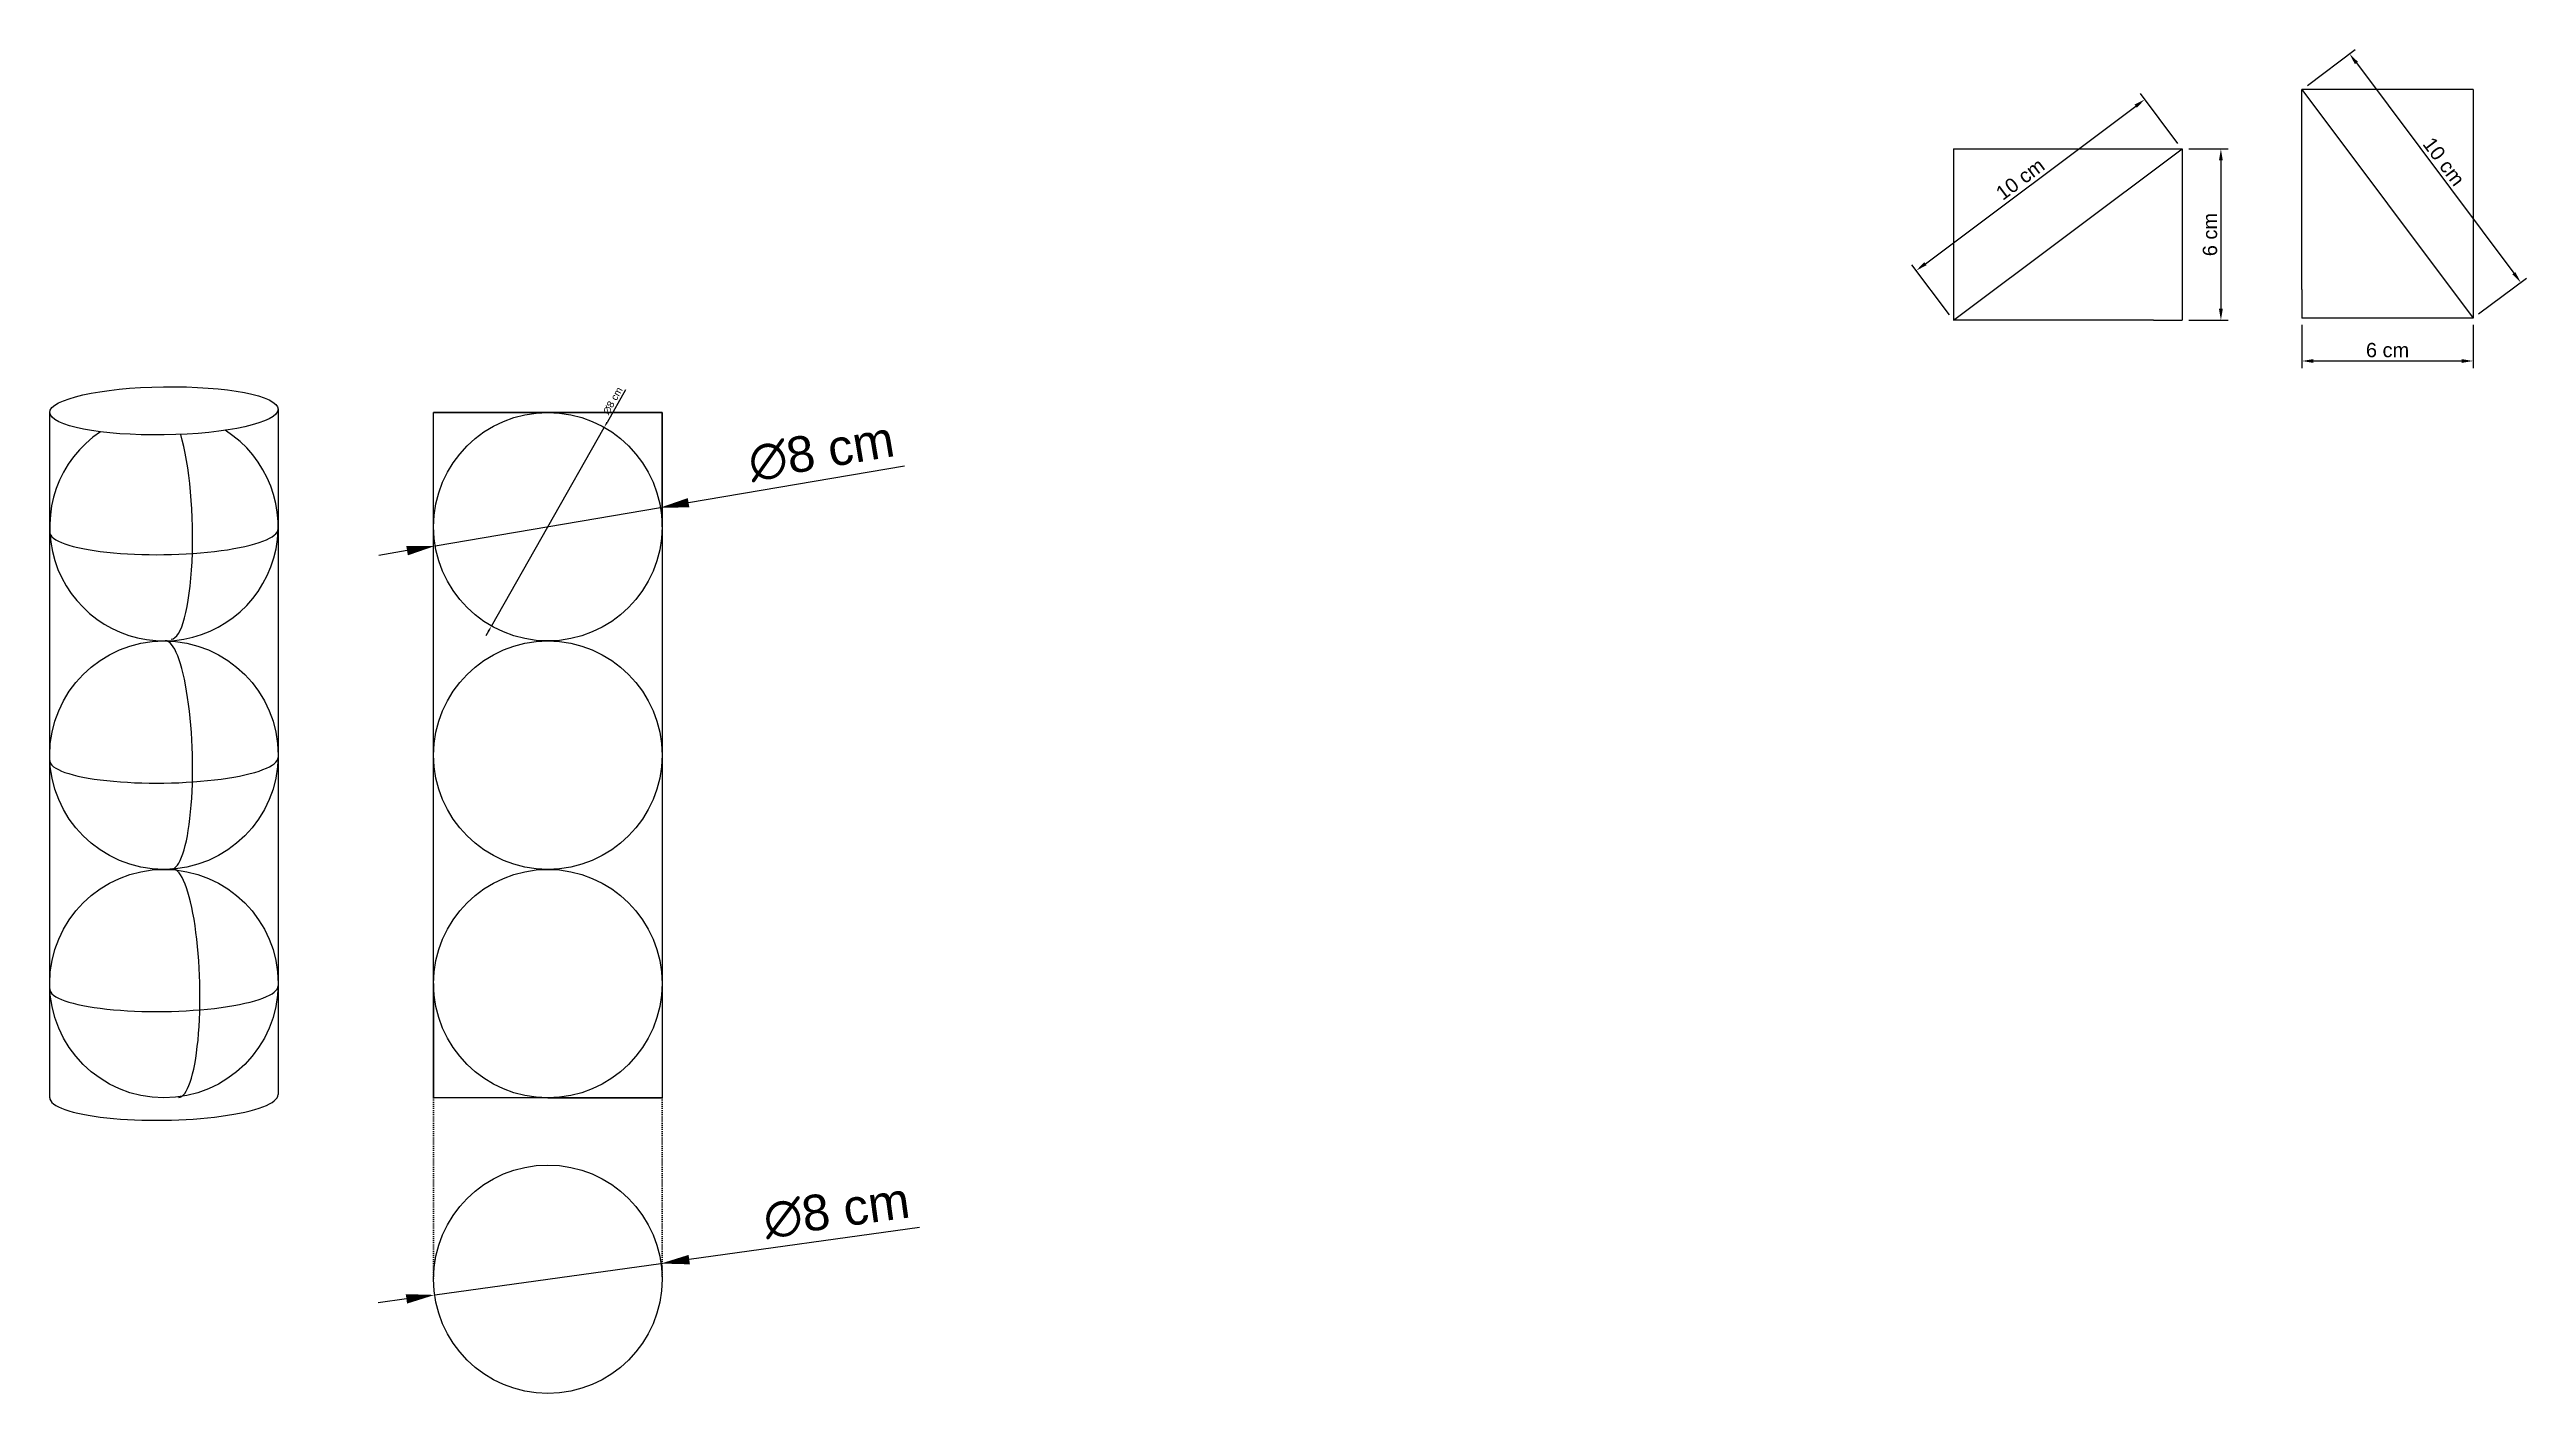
# Model space of a CAD drawing. Header units: millimetres. Extents: x 2199 to 1043600, y 1404 to 688856.
# Drawn here: x 2199 to 3067, y 1404 to 1874 of the extents above; entities that cross this region are included whole.
import ezdxf

# ---------------------------------------------------------------- set-up
doc = ezdxf.new("R2010")
doc.units = ezdxf.units.MM
doc.linetypes.add('PUNTOS', pattern=[6.35, 0, -6.35])
doc.layers.add('Cotas', color=253, linetype='Continuous')
doc.layers.add('Líneas de cota', color=252, linetype='PUNTOS')
doc.styles.get("Standard").update_dxf_attribs({"font": 'arial.ttf'})
doc.dimstyles.new('nury_cm', dxfattribs={"dimtxt": 2.5, "dimasz": 2, "dimexe": 1.25, "dimexo": 1.2, "dimtad": 1, "dimlfac": 0.1, "dimtxsty": 'Standard', "dimcen": 2.5, "dimadec": 0, "dimazin": 0, "dimtfac": 1, "dimtmove": 0, "dimatfit": 3, "dimfxl": 1, "dimarcsym": 0})

msp = doc.modelspace()

# ---------------------------------------------------------------- blocks, each defined once
blk = doc.blocks.new('*D2')
at = {"color": 0, "lineweight": -2, "transparency": 16777216}
for p, q in [((2401.11, 1755.3), (2394.61, 1743.85)), ((2354.12, 1672.54), (2393.62, 1742.11)), ((2353.14, 1670.8), (2352.15, 1669.06))]:
    blk.add_line(p, q, dxfattribs=at)
at = {"color": 0, "transparency": 16777216}
for points in [[(2394.32, 1744.02), (2394.9, 1743.69), (2393.62, 1742.11)], [(2352.85, 1670.97), (2353.43, 1670.64), (2354.12, 1672.54)]]:
    blk.add_solid(points, dxfattribs=at)
at = {"layer": 'Defpoints', "color": 0, "transparency": 16777216}
for p in [(2393.62, 1742.11), (2354.12, 1672.54)]:
    blk.add_point(p, dxfattribs=at)
at = {"color": 0, "transparency": 16777216, "insert": (2396.64, 1751.42), "char_height": 2.5, "attachment_point": 5, "rotation": 60.41577}
blk.add_mtext('∅8 cm', dxfattribs=at)
blk = doc.blocks.new('*D3')
at = {"layer": 'Cotas', "color": 0, "lineweight": -2, "transparency": 16777216}
for p, q in [((2498.83, 1728.58), (2423.17, 1715.71)), ((2334.44, 1700.62), (2413.31, 1714.03)), ((2324.58, 1698.94), (2314.72, 1697.27))]:
    blk.add_line(p, q, dxfattribs=at)
at = {"layer": 'Cotas', "color": 0, "transparency": 16777216}
for points in [[(2422.89, 1717.35), (2423.44, 1714.07), (2413.31, 1714.03)], [(2324.3, 1700.59), (2324.86, 1697.3), (2334.44, 1700.62)]]:
    blk.add_solid(points, dxfattribs=at)
at = {"layer": 'Defpoints', "color": 0, "transparency": 16777216}
for p in [(2413.31, 1714.03), (2334.44, 1700.62)]:
    blk.add_point(p, dxfattribs=at)
at = {"layer": 'Cotas', "color": 0, "transparency": 16777216, "insert": (2469.66, 1733.61), "char_height": 12.5, "attachment_point": 5, "rotation": 9.65063}
blk.add_mtext('∅8 cm', dxfattribs=at)
blk = doc.blocks.new('*D4')
at = {"layer": 'Cotas', "color": 0, "lineweight": -2, "transparency": 16777216}
for p, q in [((2948.59, 1839.6), (2962.29, 1839.6)), ((2959.79, 1835.6), (2959.79, 1783.64)), ((2948.59, 1779.64), (2962.29, 1779.64))]:
    blk.add_line(p, q, dxfattribs=at)
at = {"layer": 'Cotas', "color": 0, "transparency": 16777216}
for points in [[(2959.12, 1835.6), (2960.46, 1835.6), (2959.79, 1839.6)], [(2959.12, 1783.64), (2960.46, 1783.64), (2959.79, 1779.64)]]:
    blk.add_solid(points, dxfattribs=at)
at = {"layer": 'Defpoints', "color": 0, "transparency": 16777216}
for p in [(2946.19, 1839.6), (2946.19, 1779.64), (2959.79, 1779.64)]:
    blk.add_point(p, dxfattribs=at)
at = {"layer": 'Cotas', "color": 0, "transparency": 16777216, "insert": (2955.99, 1809.62), "char_height": 5, "attachment_point": 5, "rotation": 90}
blk.add_mtext('6 cm', dxfattribs=at)
blk = doc.blocks.new('*D5')
at = {"layer": 'Cotas', "color": 0, "lineweight": -2, "transparency": 16777216}
for p, q in [((2944.75, 1841.52), (2931.66, 1859)), ((2856.31, 1799.44), (2929.96, 1854.6)), ((2864.7, 1781.56), (2851.61, 1799.04))]:
    blk.add_line(p, q, dxfattribs=at)
at = {"layer": 'Cotas', "color": 0, "transparency": 16777216}
for points in [[(2929.56, 1855.14), (2930.36, 1854.07), (2933.16, 1857)], [(2855.91, 1799.97), (2856.71, 1798.9), (2853.1, 1797.04)]]:
    blk.add_solid(points, dxfattribs=at)
at = {"layer": 'Defpoints', "color": 0, "transparency": 16777216}
for p in [(2933.16, 1857), (2946.19, 1839.6), (2866.14, 1779.64)]:
    blk.add_point(p, dxfattribs=at)
at = {"layer": 'Cotas', "color": 0, "transparency": 16777216, "insert": (2889.51, 1829.05), "char_height": 5, "attachment_point": 5, "rotation": 36.83377}
blk.add_mtext('10 cm', dxfattribs=at)
blk = doc.blocks.new('*D6')
at = {"layer": 'Cotas', "color": 0, "lineweight": -2, "transparency": 16777216}
for p, q in [((2990.09, 1861.89), (3006.84, 1874.43)), ((3007.23, 1869.73), (3062.4, 1796.08)), ((3050.06, 1781.83), (3066.8, 1794.37))]:
    blk.add_line(p, q, dxfattribs=at)
at = {"layer": 'Cotas', "color": 0, "transparency": 16777216}
for points in [[(3007.77, 1870.13), (3006.7, 1869.33), (3004.84, 1872.93)], [(3062.93, 1796.48), (3061.87, 1795.68), (3064.8, 1792.88)]]:
    blk.add_solid(points, dxfattribs=at)
at = {"layer": 'Defpoints', "color": 0, "transparency": 16777216}
for p in [(2988.17, 1860.45), (3064.8, 1792.88), (3048.13, 1780.39)]:
    blk.add_point(p, dxfattribs=at)
at = {"layer": 'Cotas', "color": 0, "transparency": 16777216, "insert": (3037.86, 1835.18), "char_height": 5, "attachment_point": 5, "rotation": 306.83377}
blk.add_mtext('10 cm', dxfattribs=at)
blk = doc.blocks.new('*D7')
at = {"layer": 'Cotas', "color": 0, "lineweight": -2, "transparency": 16777216}
for p, q in [((2988.17, 1777.99), (2988.17, 1762.86)), ((3048.13, 1777.99), (3048.13, 1762.86)), ((2992.17, 1765.36), (3044.13, 1765.36))]:
    blk.add_line(p, q, dxfattribs=at)
at = {"layer": 'Cotas', "color": 0, "transparency": 16777216}
for points in [[(2992.17, 1766.02), (2992.17, 1764.69), (2988.17, 1765.36)], [(3044.13, 1766.02), (3044.13, 1764.69), (3048.13, 1765.36)]]:
    blk.add_solid(points, dxfattribs=at)
at = {"layer": 'Defpoints', "color": 0, "transparency": 16777216}
for p in [(2988.17, 1780.39), (3048.13, 1780.39), (3048.13, 1765.36)]:
    blk.add_point(p, dxfattribs=at)
at = {"layer": 'Cotas', "color": 0, "transparency": 16777216, "insert": (3018.15, 1769.16), "char_height": 5, "attachment_point": 5}
blk.add_mtext('6 cm', dxfattribs=at)
blk = doc.blocks.new('*D53')
at = {"layer": 'Cotas', "color": 0, "lineweight": -2, "transparency": 16777216}
for p, q in [((2504.01, 1461.86), (2423.4, 1450.67)), ((2334.25, 1438.3), (2413.49, 1449.29)), ((2324.35, 1436.92), (2314.44, 1435.55))]:
    blk.add_line(p, q, dxfattribs=at)
at = {"layer": 'Cotas', "color": 0, "transparency": 16777216}
for points in [[(2423.17, 1452.32), (2423.63, 1449.02), (2413.49, 1449.29)], [(2324.12, 1438.57), (2324.58, 1435.27), (2334.25, 1438.3)]]:
    blk.add_solid(points, dxfattribs=at)
at = {"layer": 'Defpoints', "color": 0, "transparency": 16777216}
for p in [(2413.49, 1449.29), (2334.25, 1438.3)]:
    blk.add_point(p, dxfattribs=at)
at = {"layer": 'Cotas', "color": 0, "transparency": 16777216, "insert": (2475, 1467.78), "char_height": 12.5, "attachment_point": 5, "rotation": 7.90074}
blk.add_mtext('∅8 cm', dxfattribs=at)

# ---------------------------------------------------------------- dimensions: what is measured, and where the dimension line sits
dim = msp.add_diameter_dim_2p(p1=(2354.125, 1672.541), p2=(2393.621, 1742.112), dimstyle='nury_cm', override={"dimpost": ' cm'})
dim.commit()
dim.dimension.update_dxf_attribs({"geometry": '*D2', "text_midpoint": (2396.638, 1751.42)})
at = {"layer": 'Cotas'}
dim = msp.add_aligned_dim(p1=(2988.172, 1860.45), p2=(3048.134, 1780.395), distance=20.82, dimstyle='nury_cm', override={"dimpost": ' cm'}, dxfattribs=at)
dim.commit()
dim.dimension.update_dxf_attribs({"geometry": '*D6', "text_midpoint": (3037.861, 1835.183)})
dim = msp.add_linear_dim(base=(2933.159, 1857), p1=(2866.135, 1779.64), p2=(2946.19, 1839.602), angle=36.833769, dimstyle='nury_cm', override={"dimpost": ' cm'}, dxfattribs=at)
dim.commit()
dim.dimension.update_dxf_attribs({"geometry": '*D5', "text_midpoint": (2891.786, 1826.011), "dimtype": 161})
dim = msp.add_linear_dim(base=(2959.79, 1779.64), p1=(2946.19, 1839.602), p2=(2946.19, 1779.64), angle=90, dimstyle='nury_cm', override={"dimpost": ' cm'}, dxfattribs=at)
dim.commit()
dim.dimension.update_dxf_attribs({"geometry": '*D4', "text_midpoint": (2955.987, 1809.621)})
dim = msp.add_linear_dim(base=(3048.134, 1765.358), p1=(2988.172, 1780.395), p2=(3048.134, 1780.395), dimstyle='nury_cm', override={"dimpost": ' cm'}, dxfattribs=at)
dim.commit()
dim.dimension.update_dxf_attribs({"geometry": '*D7', "text_midpoint": (3018.153, 1769.161)})
for p1, p2, picture, middle in [((2334.439, 1700.621), (2413.307, 1714.032), '*D3', (2471.309, 1723.895)), ((2334.253, 1438.297), (2413.493, 1449.294), '*D53', (2476.351, 1458.017))]:
    dim = msp.add_diameter_dim_2p(p1=p1, p2=p2, dimstyle='nury_cm', override={"dimpost": ' cm'}, dxfattribs=at)
    dim.commit()
    dim.dimension.update_dxf_attribs({"geometry": picture, "text_midpoint": middle, "dimtype": 163})

# ---------------------------------------------------------------- linework, layer by layer
for p, q in [((3048.172, 1860.45), (2988.172, 1860.45)), ((2988.172, 1860.45), (3048.134, 1780.395)), ((2988.172, 1790.344), (2988.172, 1860.45)), ((3048.172, 1860.45), (3048.134, 1780.395)), ((2866.135, 1839.64), (2866.135, 1779.64)), ((2866.135, 1839.64), (2946.19, 1839.602)), ((2866.135, 1779.64), (2946.19, 1839.602)), ((2936.241, 1839.64), (2936.241, 1839.64)), ((2946.19, 1839.602), (2946.19, 1779.64)), ((2988.172, 1790.344), (2988.172, 1780.395)), ((2936.241, 1779.64), (2866.135, 1779.64)), ((2936.241, 1779.64), (2946.19, 1779.64)), ((3048.134, 1780.395), (2988.172, 1780.395)), ((2199.438, 1735.43), (2199.438, 1747.378)), ((2279.43, 1748.485), (2279.43, 1672.993)), ((2333.873, 1707.327), (2333.873, 1747.327)), ((2413.873, 1747.327), (2333.873, 1747.327)), ((2373.873, 1747.327), (2413.873, 1747.327)), ((2413.873, 1707.327), (2413.873, 1747.327)), ((2199.438, 1507.327), (2199.438, 1735.43)), ((2333.873, 1547.327), (2333.873, 1707.327)), ((2413.873, 1707.327), (2413.873, 1547.327)), ((2333.873, 1547.327), (2333.873, 1507.327)), ((2413.873, 1547.327), (2413.873, 1507.327)), ((2413.873, 1507.327), (2333.873, 1507.327)), ((2373.873, 1507.327), (2413.873, 1507.327))]:
    msp.add_line(p, q)
for points in [[(2333.873, 1747.327), (2413.873, 1747.327), (2413.873, 1507.327), (2333.873, 1507.327), (2333.873, 1747.327)], [(2279.43, 1672.993), (2279.43, 1508.434)]]:
    msp.add_lwpolyline(points)
for centre in [(2373.873, 1707.327), (2239.438, 1627.327), (2373.873, 1627.327), (2239.438, 1547.327), (2373.873, 1547.327), (2373.873, 1443.796)]:
    msp.add_circle(centre, 40)
msp.add_arc((2239.438, 1707.327), 40, 123.75217, 57.559846)
msp.add_ellipse((2239.434, 1747.906), major_axis=(39.996, 0.579), ratio=0.210862)
for centre, major_axis, end_param in [((2240.956, 1707.974), (-1.064, 39.986), 5.620838), ((2239.434, 1705.98), (39.996, 0.579), 6.2831853), ((2240.96, 1627.395), (-1.064, 39.986), 6.2831853), ((2239.434, 1625.98), (39.996, 0.579), 6.2831853), ((2243.547, 1547.477), (-1.064, 39.986), 6.2831853), ((2239.434, 1545.98), (39.996, 0.579), 6.2831853), ((2239.434, 1507.906), (39.996, 0.579), 6.2831853)]:
    msp.add_ellipse(centre, major_axis=major_axis, ratio=0.210862, start_param=3.1354849, end_param=end_param)
at = {"layer": 'Líneas de cota', "ltscale": 0.1}
for p, q in [((2333.873, 1507.327), (2333.873, 1443.796)), ((2413.873, 1507.327), (2413.873, 1443.796))]:
    msp.add_line(p, q, dxfattribs=at)

msp.set_redraw_order([(e.dxf.handle, doc.entitydb.next_handle()) for e in msp.query("TEXT MTEXT ATTDEF DIMENSION ARC_DIMENSION")])  # texts and dimensions are drawn at this point

doc.saveas('drawing.dxf')
